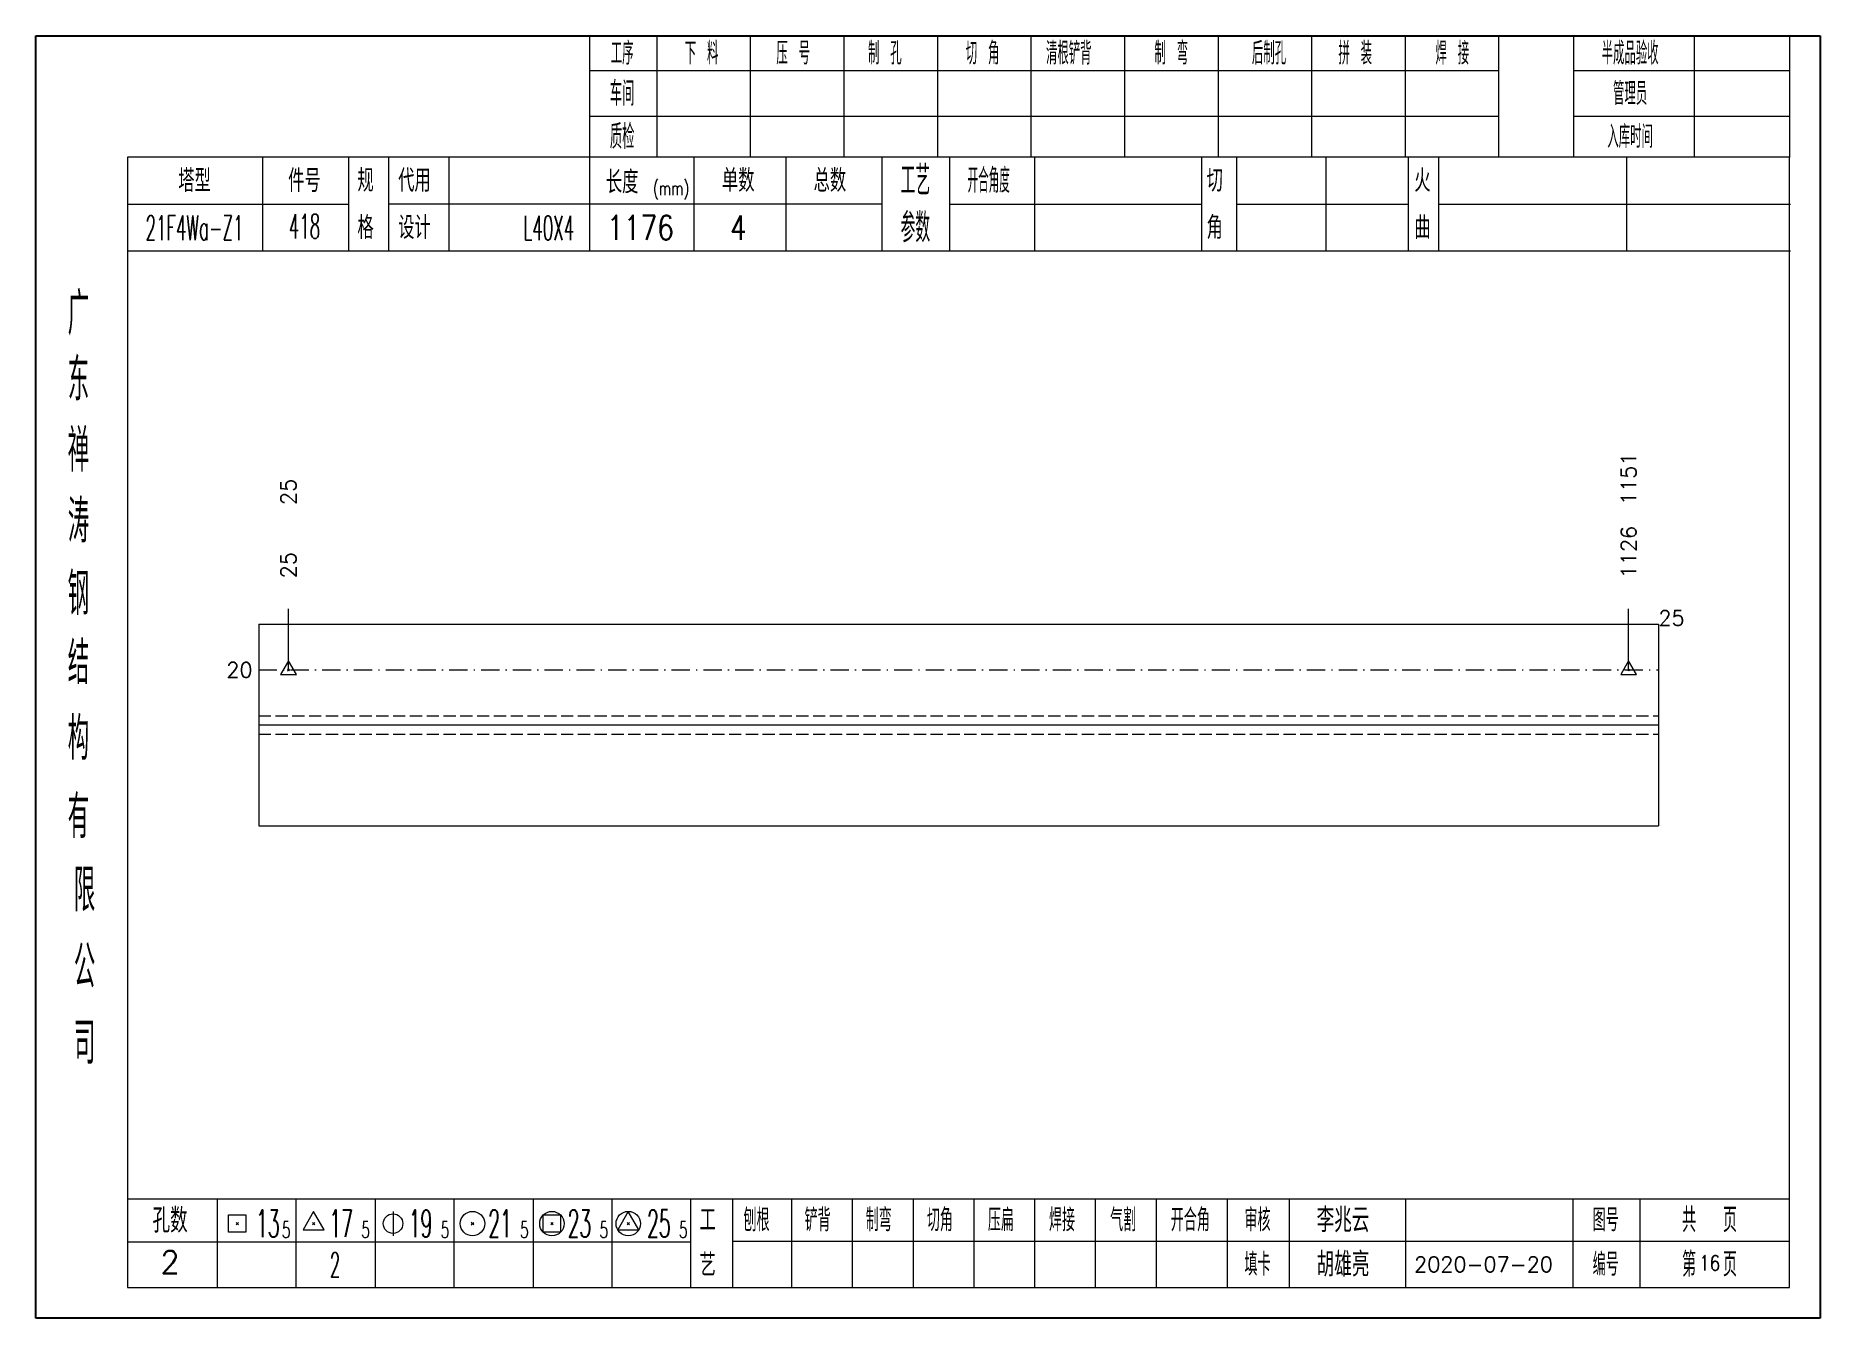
# Model space of a CAD drawing. Extents: x 1310 to 15542, y -76 to 8381.
# Drawn here: x 6198.4 to 6490.5, y 3663.8 to 3873.7 of the extents above; entities that cross this region are included whole.
import ezdxf
from ezdxf.enums import TextEntityAlignment as Align

# ---------------------------------------------------------------- set-up
doc = ezdxf.new("R2010")
doc.units = 0
doc.header["$MEASUREMENT"] = 0
doc.linetypes.add('一点画线', pattern=[5.2, 3, -1, 0.2, -1])
doc.linetypes.add('虚线', pattern=[2.75, 2, -0.75])
doc.layers.get('0').update_dxf_attribs({"linetype": 'CONTINUOUS', "lineweight": 25})
for name, color, linetype, lineweight in [('1', 7, 'CONTINUOUS', 25), ('4', 7, 'CONTINUOUS', 25), ('5', 7, 'CONTINUOUS', 25)]:
    doc.layers.add(name, color=color, linetype=linetype, lineweight=lineweight)
doc.styles.get("Standard").update_dxf_attribs({"font": 'simplex.shx', "width": 0.7, "height": 3, "bigfont": 'gbhzfs.shx'})

msp = doc.modelspace()

# ---------------------------------------------------------------- texts
at = {"color": 7, "linetype": 'Continuous', "lineweight": 13}
for s, p in [('1151', (6459.131, 3796.914)), ('25', (6239.743, 3796.914))]:
    msp.add_text(s, height=2.5, rotation=90, dxfattribs=at).set_placement(p, align=Align.MIDDLE_LEFT)
at = {"color": 8, "linetype": 'Continuous', "lineweight": 9}
for s, p in [('1126', (6459.131, 3784.914)), ('25', (6239.743, 3784.914))]:
    msp.add_text(s, height=2.5, rotation=90, dxfattribs=at).set_placement(p, align=Align.MIDDLE_LEFT)
at = {"color": 7, "linetype": 'Continuous', "lineweight": 13}
msp.add_text('25', height=2.5, dxfattribs=at).set_placement((6464.002, 3778.414), align=Align.MIDDLE_LEFT)
msp.add_text('20', height=2.5, dxfattribs=at).set_placement((6233.872, 3769.914), align=Align.MIDDLE_RIGHT)
at = {"layer": '4', "color": 1, "linetype": 'Continuous', "lineweight": 25}
for s, height, width, p in [('工序', 3.7, 0.7, (6294.372, 3870.871)), ('下 料', 3.7, 0.7, (6307.372, 3870.871)), ('压 号', 3.7, 0.7, (6322.372, 3870.871)), ('制 孔', 3.7, 0.7, (6337.372, 3870.871)), ('切 角', 3.7, 0.7, (6353.372, 3870.871)), ('清根铲背 ', 3.7, 0.7, (6368.372, 3870.871)), (' 制 弯', 3.7, 0.7, (6383.372, 3870.871)), (' 后制孔', 3.7, 0.7, (6399.372, 3870.871)), ('拼 装', 3.7, 0.7, (6414.372, 3870.871)), (' 焊 接', 3.7, 0.7, (6429.372, 3870.871)), ('半成品验收', 3.7, 0.7, (6459.372, 3870.871)), ('车间', 4, 0.7, (6294.372, 3864.271)), ('管理员', 3.7, 0.7, (6459.372, 3864.271)), ('质检', 4, 0.7, (6294.372, 3857.211)), ('入库时间', 3.7, 0.7, (6459.372, 3857.211)), ('(mm)', 2.24, 0.7, (6302.372, 3848.771)), ('工艺', 4.8, 0.7, (6342.372, 3850.031)), ('开合角度', 4, 0.6, (6354.372, 3850.031)), ('418', 4, 0.5, (6242.372, 3842.541)), ('参数', 4.8, 0.7, (6342.372, 3842.321)), ('21F4Wa-Z1', 4, 0.5, (6224.372, 3842.291)), ('L40X4', 4, 0.5, (6282.372, 3842.271)), ('1176', 4, 0.8, (6297.372, 3842.321)), ('4', 4, 0.8, (6313.372, 3842.321)), ('广', 6.96, 0.7, (6205.372, 3828.241)), ('东', 6.96, 0.7, (6205.372, 3817.451)), ('禅', 6.96, 0.7, (6205.372, 3805.861)), ('涛', 6.96, 0.7, (6205.372, 3794.261)), ('钢', 6.96, 0.7, (6205.372, 3782.371)), ('结', 6.96, 0.7, (6205.372, 3771.061)), ('构', 6.96, 0.7, (6205.372, 3758.681)), ('有', 6.96, 0.7, (6205.372, 3745.871)), ('限', 6.96, 0.7, (6206.372, 3733.871)), ('公', 6.96, 0.7, (6206.372, 3721.331)), ('司', 6.96, 0.7, (6206.372, 3708.851)), ('13', 4.47, 0.5, (6236.372, 3679.271)), ('17', 4.47, 0.5, (6248.372, 3679.271)), ('19', 4.47, 0.5, (6261.372, 3679.271)), ('21', 4.47, 0.5, (6274.372, 3679.271)), ('23', 4.47, 0.5, (6287.372, 3679.271)), ('25', 4.47, 0.5, (6300.372, 3679.271)), ('刨根', 3.7, 0.8, (6316.372, 3679.871)), ('铲背', 3.7, 0.8, (6326.372, 3679.871)), ('制弯', 3.7, 0.8, (6336.372, 3679.871)), ('切角', 3.7, 0.8, (6346.372, 3679.871)), ('压扁', 3.7, 0.8, (6356.372, 3679.871)), ('焊接', 3.7, 0.8, (6366.372, 3679.871)), ('气割', 3.7, 0.8, (6376.372, 3679.871)), ('开合角', 3.7, 0.8, (6387.372, 3679.871)), ('审核', 3.7, 0.8, (6398.372, 3679.871)), ('图号', 3.7, 0.8, (6455.372, 3679.871)), ('共  页', 4, 0.8, (6472.372, 3679.871)), ('5', 2.68, 0.6, (6239.372, 3678.271)), ('5', 2.68, 0.6, (6252.372, 3678.271)), ('5', 2.68, 0.6, (6265.372, 3678.271)), ('5', 2.68, 0.6, (6278.372, 3678.271)), ('5', 2.68, 0.6, (6291.372, 3678.271)), ('5', 2.68, 0.6, (6304.372, 3678.271)), ('第  页', 4, 0.8, (6472.372, 3672.601)), ('2', 4, 0.5, (6247.372, 3672.521)), ('填卡', 3.7, 0.8, (6398.372, 3672.601)), ('编号', 3.7, 0.8, (6455.372, 3672.601))]:
    msp.add_text(s, height=height, dxfattribs=dict(at, width=width)).set_placement(p, align=Align.MIDDLE_CENTER)
for s, height, p in [('塔型', 3.7, (6224.372, 3850.001)), ('件号', 3.7, (6242.372, 3850.001)), ('规', 3.7, (6252.372, 3850.031)), ('代用', 3.7, (6260.372, 3850.031)), ('长度', 3.7, (6294.372, 3849.771)), ('单数', 3.7, (6313.372, 3850.031)), ('总数', 3.7, (6328.372, 3850.031)), ('切', 3.7, (6391.372, 3850.031)), ('火', 3.7, (6425.372, 3850.031)), ('格', 3.7, (6252.372, 3842.321)), ('设计', 3.7, (6260.372, 3842.321)), ('角', 3.7, (6391.372, 3842.321)), ('曲', 3.7, (6425.372, 3842.321)), ('孔数', 4, (6220.372, 3679.791)), ('工', 3.7, (6308.372, 3679.871)), ('李兆云', 4, (6412.372, 3679.871)), ('胡雄亮', 4, (6412.372, 3672.601)), ('2', 3.7, (6220.372, 3672.961)), ('艺', 3.7, (6308.372, 3672.521)), ('2020-07-20', 2.5, (6435.372, 3672.601))]:
    msp.add_text(s, height=height, dxfattribs=at).set_placement(p, align=Align.MIDDLE_CENTER)
at = {"layer": '4', "color": 6, "linetype": 'Continuous', "lineweight": 25, "width": 0.8}
msp.add_text('16', height=2.5, dxfattribs=at).set_placement((6472.397, 3672.829), align=Align.MIDDLE_CENTER)

# ---------------------------------------------------------------- blocks, each defined once
blk = doc.blocks.new('孔17.5')
at = {"layer": '5', "color": 7, "linetype": 'Continuous', "lineweight": 13}
for p, q in [((0, 1), (-0.866, -0.5)), ((-0.1, -0.1), (0.1, 0.1)), ((0.1, -0.1), (-0.1, 0.1)), ((0.866, -0.5), (0, 1)), ((-0.866, -0.5), (0.866, -0.5))]:
    blk.add_line(p, q, dxfattribs=at)
blk = doc.blocks.new('CTJGK')
at = {"color": 6, "linetype": 'Continuous'}
for p, q in [((0, 209.97), (292.13, 209.97)), ((0, 0), (0, 209.97)), ((292.13, 209.97), (292.13, 0)), ((292.13, 0), (0, 0))]:
    blk.add_line(p, q, dxfattribs=at)

# ---------------------------------------------------------------- linework, layer by layer
at = {"color": 7, "linetype": 'Continuous', "lineweight": 18}
for p, q in [((6234.872, 3777.414), (6234.872, 3744.414)), ((6234.872, 3777.414), (6464.002, 3777.414)), ((6464.002, 3777.414), (6464.002, 3744.414)), ((6234.872, 3760.914), (6464.002, 3760.914))]:
    msp.add_line(p, q, dxfattribs=at)
at = {"color": 7, "linetype": 'Continuous', "lineweight": 13}
for p, q in [((6239.743, 3769.914), (6239.743, 3779.914)), ((6459.131, 3769.914), (6459.131, 3779.914))]:
    msp.add_line(p, q, dxfattribs=at)
at = {"color": 3, "linetype": '一点画线', "lineweight": 13}
msp.add_line((6234.872, 3769.914), (6464.002, 3769.914), dxfattribs=at)
at = {"color": 1, "linetype": '虚线', "lineweight": 18}
for p, q in [((6234.872, 3762.414), (6464.002, 3762.414)), ((6234.872, 3759.414), (6464.002, 3759.414))]:
    msp.add_line(p, q, dxfattribs=at)
at = {"layer": '1', "color": 7, "linetype": 'Continuous', "lineweight": 18}
msp.add_line((6234.872, 3744.414), (6464.002, 3744.414), dxfattribs=at)
at = {"layer": '4', "color": 1, "linetype": 'Continuous', "lineweight": 18}
for p, q in [((6198.372, 3873.741), (6198.372, 3663.771)), ((6490.502, 3873.741), (6198.372, 3873.741)), ((6289.002, 3873.741), (6289.002, 3853.901)), ((6300.032, 3873.741), (6300.032, 3853.881)), ((6315.342, 3873.741), (6315.342, 3853.881)), ((6330.662, 3873.741), (6330.662, 3853.881)), ((6345.972, 3873.741), (6345.972, 3853.881)), ((6361.282, 3873.741), (6361.282, 3853.881)), ((6376.592, 3873.741), (6376.592, 3853.881)), ((6391.912, 3873.741), (6391.912, 3853.881)), ((6407.222, 3873.741), (6407.222, 3853.881)), ((6422.532, 3873.741), (6422.532, 3853.881)), ((6437.842, 3873.741), (6437.842, 3853.901)), ((6437.842, 3873.741), (6437.842, 3853.881)), ((6450.122, 3873.741), (6450.122, 3853.881)), ((6469.872, 3873.741), (6469.872, 3853.881)), ((6485.452, 3873.741), (6485.452, 3853.881)), ((6490.502, 3843.941), (6490.502, 3873.741)), ((6437.842, 3868.011), (6289.002, 3868.011)), ((6485.452, 3868.011), (6450.122, 3868.011)), ((6437.842, 3860.531), (6289.002, 3860.531)), ((6485.452, 3860.531), (6450.122, 3860.531)), ((6213.382, 3853.881), (6213.382, 3668.821)), ((6485.452, 3853.881), (6213.382, 3853.881)), ((6235.502, 3853.891), (6235.502, 3838.471)), ((6249.652, 3838.471), (6249.652, 3853.881)), ((6256.152, 3838.471), (6256.152, 3853.881)), ((6266.022, 3853.881), (6266.022, 3838.471)), ((6289.002, 3853.901), (6289.002, 3838.471)), ((6306.122, 3853.881), (6306.122, 3838.471)), ((6321.172, 3853.881), (6321.172, 3838.471)), ((6336.872, 3853.881), (6336.872, 3838.471)), ((6347.932, 3853.881), (6347.932, 3838.471)), ((6361.882, 3853.881), (6361.882, 3838.471)), ((6389.182, 3853.881), (6389.182, 3838.471)), ((6394.942, 3853.881), (6394.942, 3838.471)), ((6409.562, 3853.881), (6409.562, 3838.471)), ((6423.022, 3853.881), (6423.022, 3838.471)), ((6428.012, 3853.881), (6428.012, 3838.471)), ((6458.752, 3853.881), (6458.752, 3838.471)), ((6485.452, 3668.821), (6485.452, 3853.881)), ((6249.652, 3846.121), (6213.382, 3846.121)), ((6336.872, 3846.171), (6256.152, 3846.171)), ((6347.932, 3846.171), (6389.182, 3846.171)), ((6394.942, 3846.171), (6423.022, 3846.171)), ((6428.012, 3846.171), (6485.632, 3846.171)), ((6490.502, 3663.771), (6490.502, 3843.941)), ((6485.632, 3838.471), (6213.382, 3838.471)), ((6213.382, 3683.351), (6485.452, 3683.351)), ((6228.072, 3683.351), (6228.072, 3668.821)), ((6241.002, 3668.821), (6241.002, 3683.351)), ((6253.932, 3683.351), (6253.932, 3668.821)), ((6266.852, 3668.821), (6266.852, 3683.351)), ((6279.782, 3683.351), (6279.782, 3668.821)), ((6292.712, 3668.821), (6292.712, 3683.351)), ((6305.632, 3668.821), (6305.632, 3683.351)), ((6312.502, 3668.821), (6312.502, 3683.351)), ((6322.162, 3668.821), (6322.162, 3683.351)), ((6332.102, 3668.821), (6332.102, 3683.351)), ((6342.042, 3668.821), (6342.042, 3683.351)), ((6351.992, 3668.821), (6351.992, 3683.351)), ((6361.932, 3668.821), (6361.932, 3683.351)), ((6371.872, 3668.821), (6371.872, 3683.351)), ((6381.822, 3668.821), (6381.822, 3683.351)), ((6393.462, 3668.821), (6393.462, 3683.351)), ((6403.612, 3668.821), (6403.612, 3683.351)), ((6422.672, 3668.821), (6422.672, 3683.351)), ((6450.052, 3668.821), (6450.052, 3683.351)), ((6461.012, 3668.821), (6461.012, 3683.351)), ((6305.632, 3676.221), (6213.382, 3676.221)), ((6312.462, 3676.381), (6485.452, 3676.381)), ((6213.382, 3668.821), (6485.452, 3668.821)), ((6198.372, 3663.771), (6490.502, 3663.771))]:
    msp.add_line(p, q, dxfattribs=at)
at = {"layer": '4', "color": 7, "linetype": 'Continuous', "lineweight": 13}
for p, q in [((6243.872, 3681.271), (6242.14, 3678.271)), ((6245.604, 3678.271), (6243.872, 3681.271)), ((6256.872, 3681.271), (6256.872, 3677.271)), ((6295.372, 3681.271), (6293.64, 3678.271)), ((6297.104, 3678.271), (6295.372, 3681.271)), ((6229.958, 3677.857), (6229.958, 3680.685)), ((6229.958, 3680.685), (6232.786, 3680.685)), ((6231.172, 3679.071), (6231.572, 3679.471)), ((6231.572, 3679.071), (6231.172, 3679.471)), ((6232.786, 3680.685), (6232.786, 3677.857)), ((6242.14, 3678.271), (6245.604, 3678.271)), ((6243.672, 3679.071), (6244.072, 3679.471)), ((6244.072, 3679.071), (6243.672, 3679.471)), ((6269.672, 3679.071), (6270.072, 3679.471)), ((6270.072, 3679.071), (6269.672, 3679.471)), ((6281.458, 3677.857), (6281.458, 3680.685)), ((6281.458, 3680.685), (6284.286, 3680.685)), ((6282.672, 3679.071), (6283.072, 3679.471)), ((6283.072, 3679.071), (6282.672, 3679.471)), ((6284.286, 3680.685), (6284.286, 3677.857)), ((6293.64, 3678.271), (6297.104, 3678.271)), ((6295.172, 3679.071), (6295.572, 3679.471)), ((6295.572, 3679.071), (6295.172, 3679.471)), ((6232.786, 3677.857), (6229.958, 3677.857)), ((6284.286, 3677.857), (6281.458, 3677.857))]:
    msp.add_line(p, q, dxfattribs=at)
for centre, radius in [((6256.872, 3679.271), 1.6), ((6269.872, 3679.271), 2), ((6282.872, 3679.271), 2), ((6295.372, 3679.271), 2)]:
    msp.add_circle(centre, radius, dxfattribs=at)

# ---------------------------------------------------------------- block references
at = {"color": 0, "linetype": 'Continuous'}
msp.add_blockref('CTJGK', (6198.372, 3663.771), dxfattribs=at)
at = {"color": 8, "linetype": 'Continuous', "lineweight": 9, "xscale": 1.5, "yscale": 1.5, "zscale": 1.5}
for p in [(6239.743, 3769.914), (6459.131, 3769.914)]:
    msp.add_blockref('孔17.5', p, dxfattribs=at)

msp.set_redraw_order([(e.dxf.handle, doc.entitydb.next_handle()) for e in msp.query("TEXT MTEXT ATTDEF DIMENSION ARC_DIMENSION")])  # texts and dimensions are drawn at this point

doc.saveas('drawing.dxf')
